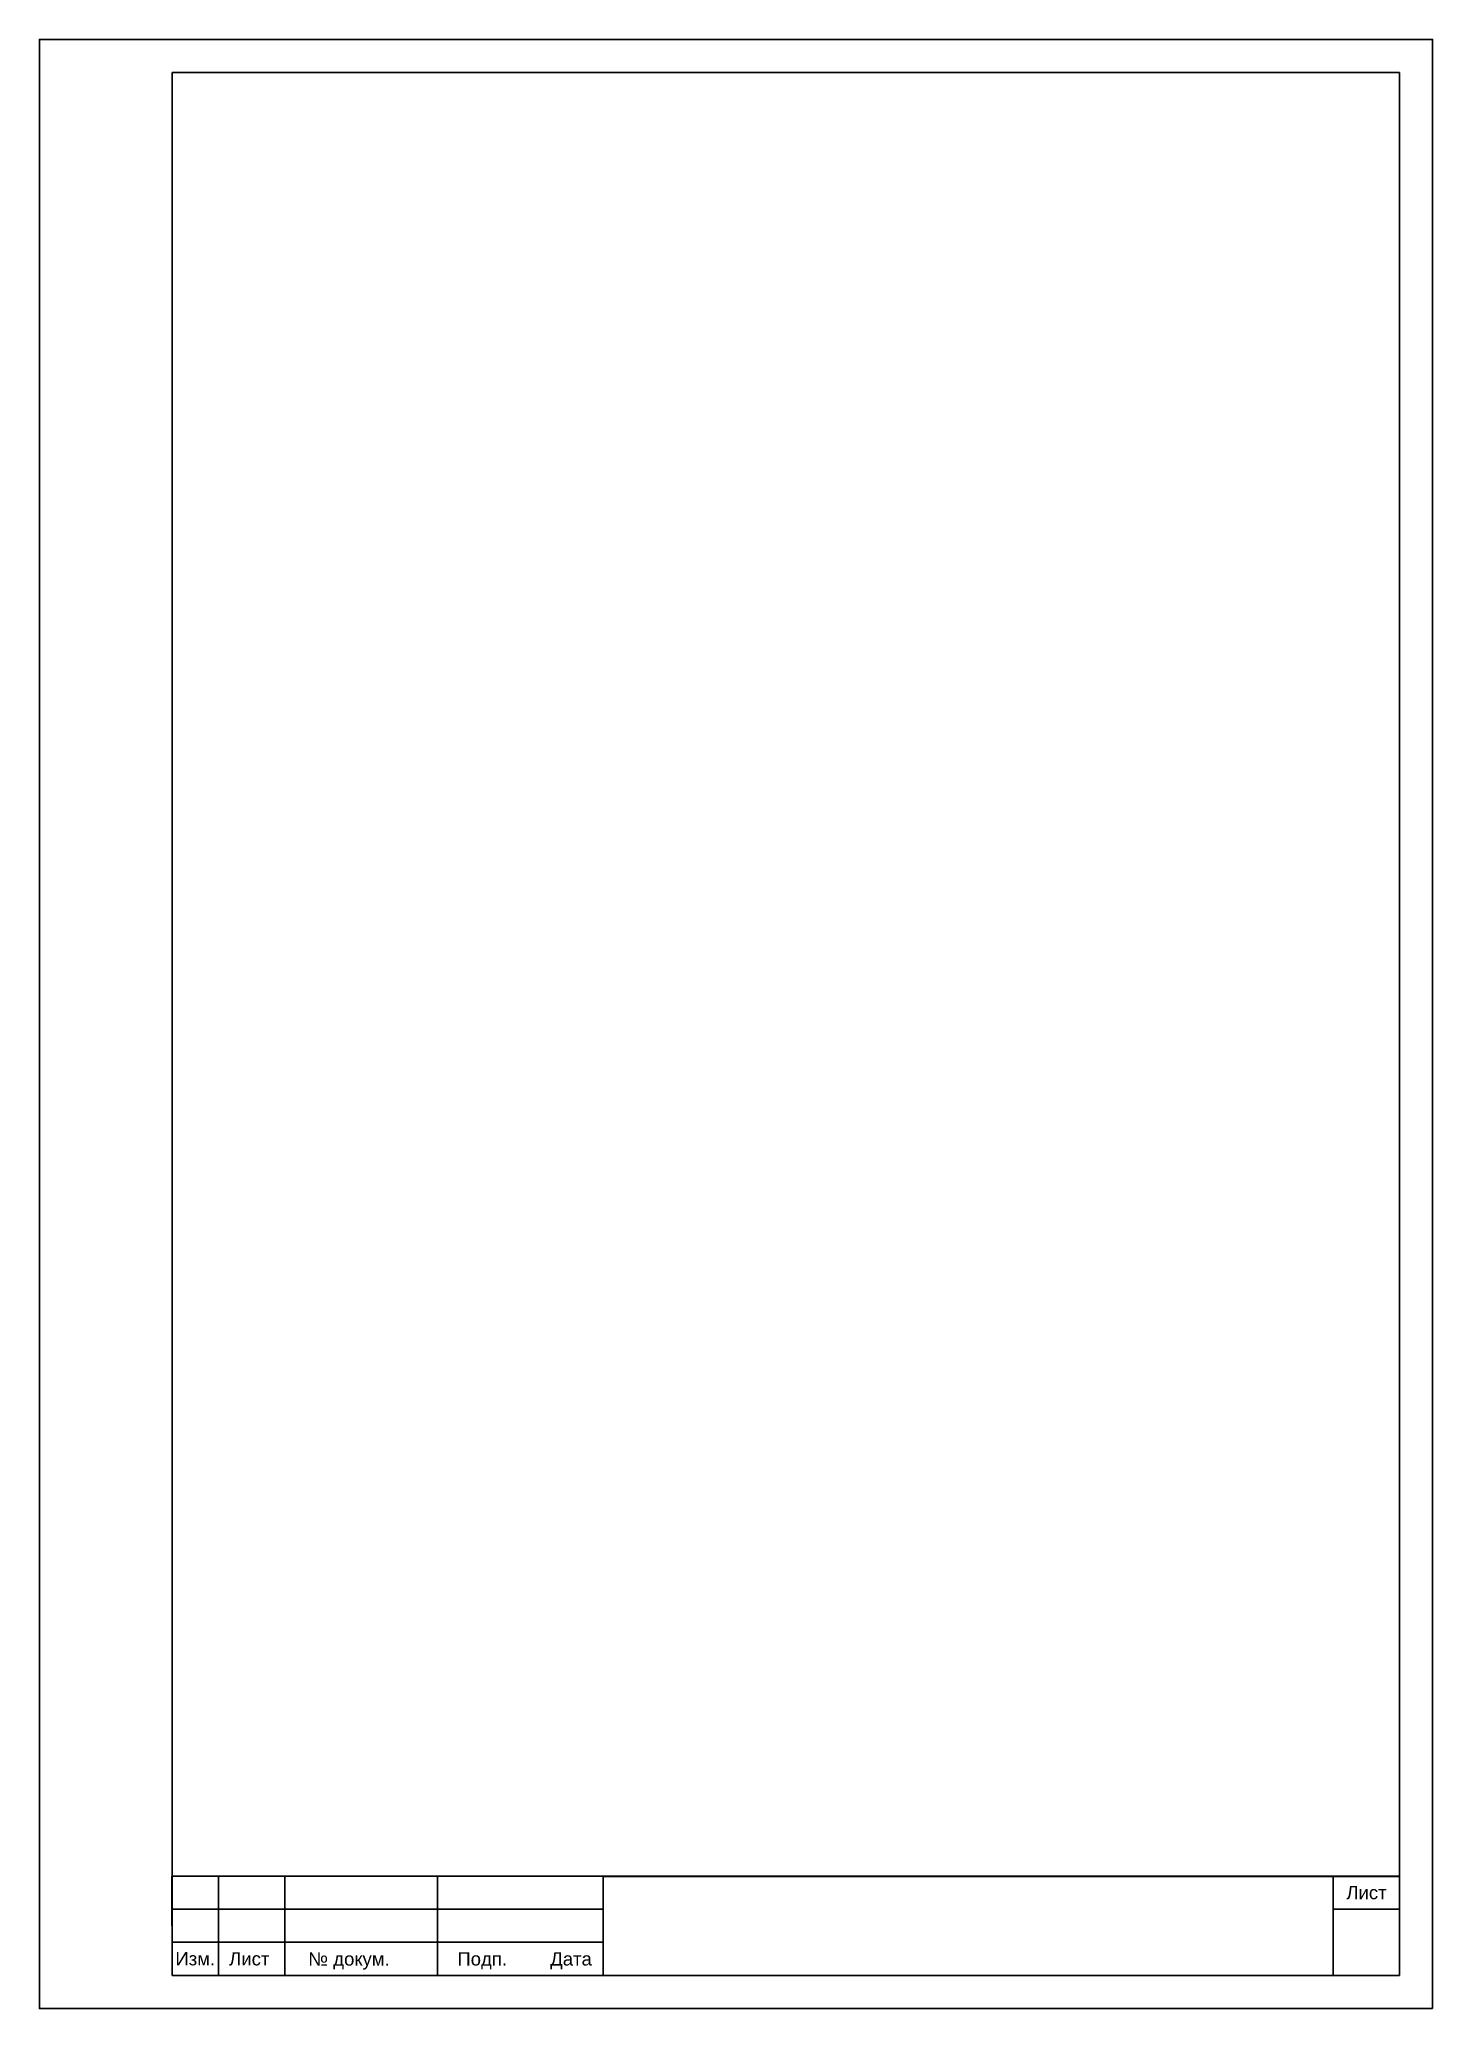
# Model space of a CAD drawing. Header units: millimetres. Extents: x 2144 to 8705, y -937 to 1906.
# Drawn here: x 2958.5 to 3168.5, y 827.5 to 1124.5 of the extents above; entities that cross this region are included whole.
import ezdxf

# ---------------------------------------------------------------- set-up
doc = ezdxf.new("R2010")
doc.units = ezdxf.units.MM
doc.layers.add('Оформление', color=7, linetype='Continuous', lineweight=30)
doc.styles.get("Standard").update_dxf_attribs({"font": 'arial.ttf'})

msp = doc.modelspace()

# ---------------------------------------------------------------- texts
at = {"layer": 'Оформление'}
for s, p in [('Лист', (3155.5, 844)), ('Изм.', (2979, 834.02)), ('Лист', (2987.1, 834.01)), ('№ докум.', (2999.02, 833.99)), ('Подп.', (3021.5, 834)), ('Дата', (3035.5, 834))]:
    msp.add_text(s, height=2, dxfattribs=at).set_placement(p)

# ---------------------------------------------------------------- linework, layer by layer
at = {"layer": 'Оформление'}
for p, q in [((3163.5, 1119.5), (2978.5, 1119.5)), ((2978.5, 1119.5), (2978.5, 832.5)), ((3163.5, 1119.5), (2978.5, 1119.5)), ((2978.5, 1119.5), (2978.5, 832.5)), ((3163.5, 832.5), (3163.5, 1119.5)), ((3163.5, 832.5), (3163.5, 1119.5)), ((2978.5, 872.5), (2978.5, 832.5)), ((3163.5, 832.5), (3163.5, 872.5)), ((2978.5, 832.5), (3163.5, 832.5)), ((2978.5, 832.5), (3163.5, 832.5)), ((2978.5, 832.5), (3163.5, 832.5))]:
    msp.add_line(p, q, dxfattribs=at)
at = {"layer": 'Оформление', "lineweight": 35}
msp.add_line((3043.5, 847.5), (3163.5, 847.5), dxfattribs=at)
at = {"layer": 'Оформление'}
for points in [[(3168.5, 827.5), (3168.5, 1124.5), (2958.5, 1124.5), (2958.5, 827.5)], [(2978.5, 832.5), (2995.5, 832.5), (2995.48, 847.5), (2978.48, 847.5)], [(2978.5, 842.5), (3043.5, 842.5), (3043.5, 847.5), (2978.5, 847.5)], [(2978.5, 832.5), (2985.5, 832.5), (2985.5, 847.5), (2978.5, 847.5)], [(2978.5, 832.5), (3018.5, 832.5), (3018.5, 847.5), (2978.5, 847.5)], [(3163.5, 832.5), (3153.5, 832.5), (3153.5, 847.5), (3163.5, 847.5)], [(3163.5, 847.5), (3153.5, 847.5), (3153.5, 842.5), (3163.5, 842.5)], [(2978.5, 837.5), (3043.5, 837.5), (3043.5, 842.5), (2978.5, 842.5)], [(2978.5, 832.5), (3043.5, 832.5), (3043.5, 837.5), (2978.5, 837.5)]]:
    msp.add_lwpolyline(points, close=True, dxfattribs=at)

msp.set_redraw_order([(e.dxf.handle, doc.entitydb.next_handle()) for e in msp.query("TEXT MTEXT ATTDEF DIMENSION ARC_DIMENSION")])  # texts and dimensions are drawn at this point

doc.saveas('drawing.dxf')
